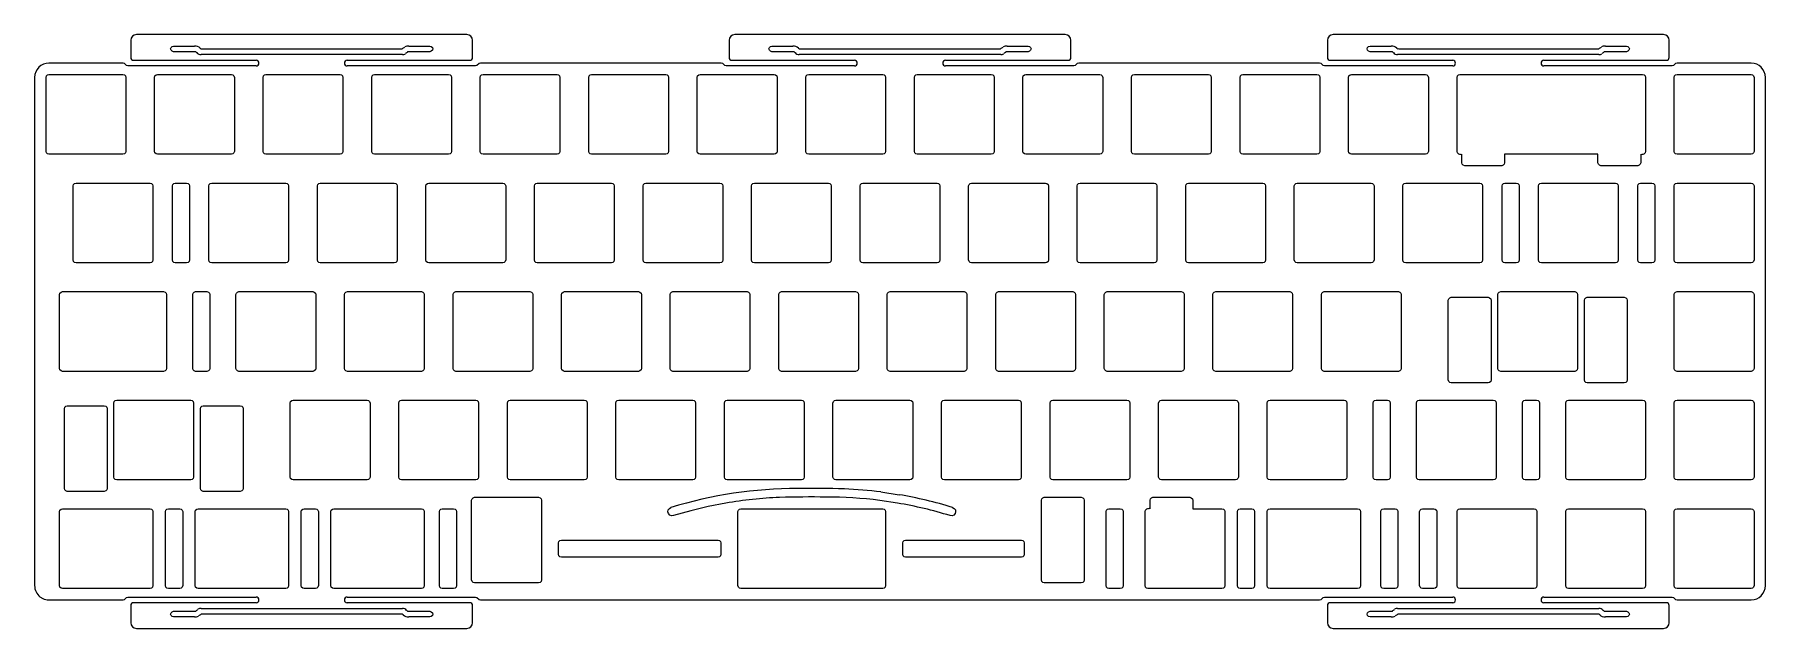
# Model space of a CAD drawing. Header units: millimetres. Extents: x 6 to 310, y 3 to 107.
import ezdxf

# ---------------------------------------------------------------- set-up
doc = ezdxf.new("R2010")
doc.units = ezdxf.units.MM
doc.linetypes.add('Continuous2', pattern=[0])
doc.layers.add('_X2_BCF8CCB4_X0_1', color=1, linetype='Continuous')

msp = doc.modelspace()

# ---------------------------------------------------------------- linework, layer by layer
at = {"color": 7, "linetype": 'Continuous2', "lineweight": -3, "true_color": 0xffffff}
msp.add_line((61.2, 102.81), (82.7, 102.81), dxfattribs=at)
msp.add_arc((61.2, 102.31), 0.5, 90, 270, dxfattribs=at)
at = {"layer": '_X2_BCF8CCB4_X0_1', "color": 176, "linetype": 'Continuous2', "lineweight": -3, "true_color": 0x000080}
for p, q in [((82.2, 107.31), (24.2, 107.31)), ((187.2, 107.31), (129.2, 107.31)), ((292.2, 107.31), (234.2, 107.31)), ((23.2, 106.31), (23.2, 103.31)), ((30.2, 104.81), (30.27, 105.06)), ((30.27, 104.56), (30.2, 104.81)), ((30.27, 105.06), (30.45, 105.24)), ((30.45, 104.38), (30.27, 104.56)), ((30.45, 105.24), (30.7, 105.31)), ((30.7, 104.31), (30.45, 104.38)), ((30.7, 105.31), (34.41, 105.31)), ((34.38, 104.31), (30.7, 104.31)), ((34.62, 104.27), (34.38, 104.31)), ((34.79, 104.14), (34.62, 104.27)), ((35.41, 104.94), (35.56, 104.84)), ((70.87, 103.81), (35.53, 103.81)), ((35.56, 104.84), (35.74, 104.81)), ((35.74, 104.81), (70.67, 104.81)), ((70.67, 104.81), (70.84, 104.84)), ((71.99, 104.31), (71.79, 104.27)), ((71.99, 105.31), (75.7, 105.31)), ((75.7, 104.31), (71.99, 104.31)), ((75.7, 105.31), (75.95, 105.24)), ((75.95, 104.38), (75.7, 104.31)), ((75.95, 105.24), (76.13, 105.06)), ((76.13, 104.56), (75.95, 104.38)), ((76.13, 105.06), (76.2, 104.81)), ((76.2, 104.81), (76.13, 104.56)), ((83.2, 103.31), (83.2, 106.31)), ((128.2, 106.31), (128.2, 103.31)), ((135.2, 104.81), (135.27, 105.06)), ((135.27, 104.56), (135.2, 104.81)), ((135.27, 105.06), (135.45, 105.24)), ((135.45, 104.38), (135.27, 104.56)), ((135.45, 105.24), (135.7, 105.31)), ((135.7, 104.31), (135.45, 104.38)), ((135.7, 105.31), (139.41, 105.31)), ((139.41, 104.31), (135.7, 104.31)), ((139.62, 104.27), (139.41, 104.31)), ((139.79, 104.14), (139.62, 104.27)), ((140.41, 104.94), (140.56, 104.84)), ((175.87, 103.81), (140.53, 103.81)), ((140.56, 104.84), (140.74, 104.81)), ((140.74, 104.81), (175.67, 104.81)), ((175.67, 104.81), (175.84, 104.84)), ((176.99, 104.31), (176.79, 104.27)), ((176.99, 105.31), (180.7, 105.31)), ((180.7, 104.31), (176.99, 104.31)), ((180.7, 105.31), (180.95, 105.24)), ((180.95, 104.38), (180.7, 104.31)), ((180.95, 105.24), (181.13, 105.06)), ((181.13, 104.56), (180.95, 104.38)), ((181.13, 105.06), (181.2, 104.81)), ((181.2, 104.81), (181.13, 104.56)), ((188.2, 103.31), (188.2, 106.31)), ((233.2, 106.31), (233.2, 103.31)), ((240.2, 104.81), (240.27, 105.06)), ((240.27, 104.56), (240.2, 104.81)), ((240.27, 105.06), (240.45, 105.24)), ((240.45, 104.38), (240.27, 104.56)), ((240.45, 105.24), (240.7, 105.31)), ((240.7, 104.31), (240.45, 104.38)), ((240.7, 105.31), (244.41, 105.31)), ((244.41, 104.31), (240.7, 104.31)), ((244.62, 104.27), (244.41, 104.31)), ((244.79, 104.14), (244.62, 104.27)), ((245.41, 104.94), (245.56, 104.84)), ((280.87, 103.81), (245.53, 103.81)), ((246.31, 104.81), (280.67, 104.81)), ((280.67, 104.81), (280.84, 104.84)), ((281.99, 104.31), (281.79, 104.27)), ((281.99, 105.31), (285.7, 105.31)), ((285.7, 104.31), (281.99, 104.31)), ((285.7, 105.31), (285.95, 105.24)), ((285.95, 104.38), (285.7, 104.31)), ((285.95, 105.24), (286.13, 105.06)), ((286.13, 104.56), (285.95, 104.38)), ((286.13, 105.06), (286.2, 104.81)), ((286.2, 104.81), (286.13, 104.56)), ((293.2, 103.31), (293.2, 106.31)), ((8.39, 100.06), (8.58, 100.24)), ((8.58, 100.24), (8.83, 100.31)), ((21.84, 102.31), (8.83, 102.31)), ((8.83, 100.31), (21.83, 100.31)), ((21.83, 100.31), (22.08, 100.24)), ((22.09, 102.24), (21.84, 102.31)), ((22.08, 100.24), (22.26, 100.06)), ((22.27, 102.06), (22.09, 102.24)), ((22.45, 101.88), (22.27, 102.06)), ((22.7, 101.81), (22.45, 101.88)), ((45.2, 101.81), (22.7, 101.81)), ((23.7, 102.81), (45.2, 102.81)), ((27.44, 100.06), (27.63, 100.24)), ((27.63, 100.24), (27.88, 100.31)), ((27.88, 100.31), (40.88, 100.31)), ((40.88, 100.31), (41.13, 100.24)), ((41.13, 100.24), (41.31, 100.06)), ((46.49, 100.06), (46.68, 100.24)), ((46.68, 100.24), (46.93, 100.31)), ((46.93, 100.31), (59.93, 100.31)), ((59.93, 100.31), (60.18, 100.24)), ((60.18, 100.24), (60.36, 100.06)), ((83.7, 101.81), (61.2, 101.81)), ((65.54, 100.06), (65.73, 100.24)), ((65.73, 100.24), (65.98, 100.31)), ((65.98, 100.31), (78.98, 100.31)), ((78.98, 100.31), (79.23, 100.24)), ((79.23, 100.24), (79.41, 100.06)), ((83.95, 101.88), (83.7, 101.81)), ((84.32, 102.24), (83.95, 101.88)), ((84.57, 102.31), (84.32, 102.24)), ((126.84, 102.31), (84.57, 102.31)), ((84.59, 100.06), (84.78, 100.24)), ((84.78, 100.24), (85.03, 100.31)), ((85.03, 100.31), (98.03, 100.31)), ((98.03, 100.31), (98.28, 100.24)), ((98.28, 100.24), (98.46, 100.06)), ((103.64, 100.06), (103.83, 100.24)), ((103.83, 100.24), (104.08, 100.31)), ((104.08, 100.31), (117.08, 100.31)), ((117.08, 100.31), (117.33, 100.24)), ((117.33, 100.24), (117.51, 100.06)), ((122.69, 100.06), (122.88, 100.24)), ((122.88, 100.24), (123.13, 100.31)), ((123.13, 100.31), (136.13, 100.31)), ((127.09, 102.24), (126.84, 102.31)), ((127.45, 101.88), (127.09, 102.24)), ((127.7, 101.81), (127.45, 101.88)), ((150.2, 101.81), (127.7, 101.81)), ((128.7, 102.81), (150.2, 102.81)), ((136.13, 100.31), (136.38, 100.24)), ((136.38, 100.24), (136.56, 100.06)), ((141.74, 100.06), (141.93, 100.24)), ((141.93, 100.24), (142.18, 100.31)), ((142.18, 100.31), (155.18, 100.31)), ((155.18, 100.31), (155.43, 100.24)), ((155.43, 100.24), (155.61, 100.06)), ((160.79, 100.06), (160.98, 100.24)), ((160.98, 100.24), (161.23, 100.31)), ((161.23, 100.31), (174.23, 100.31)), ((166.2, 102.81), (187.7, 102.81)), ((188.7, 101.81), (166.2, 101.81)), ((174.23, 100.31), (174.48, 100.24)), ((174.48, 100.24), (174.66, 100.06)), ((179.84, 100.06), (180.03, 100.24)), ((180.03, 100.24), (180.28, 100.31)), ((180.28, 100.31), (193.28, 100.31)), ((188.95, 101.88), (188.7, 101.81)), ((189.32, 102.24), (188.95, 101.88)), ((189.57, 102.31), (189.32, 102.24)), ((231.84, 102.31), (189.57, 102.31)), ((193.28, 100.31), (193.53, 100.24)), ((193.53, 100.24), (193.71, 100.06)), ((198.89, 100.06), (199.08, 100.24)), ((199.08, 100.24), (199.33, 100.31)), ((199.33, 100.31), (212.33, 100.31)), ((212.33, 100.31), (212.58, 100.24)), ((212.58, 100.24), (212.76, 100.06)), ((217.94, 100.06), (218.13, 100.24)), ((218.13, 100.24), (218.38, 100.31)), ((218.38, 100.31), (231.38, 100.31)), ((231.38, 100.31), (231.63, 100.24)), ((231.63, 100.24), (231.81, 100.06)), ((232.09, 102.24), (231.84, 102.31)), ((232.45, 101.88), (232.09, 102.24)), ((232.7, 101.81), (232.45, 101.88)), ((255.2, 101.81), (232.7, 101.81)), ((233.7, 102.81), (255.2, 102.81)), ((236.99, 100.06), (237.18, 100.24)), ((237.18, 100.24), (237.43, 100.31)), ((237.43, 100.31), (250.43, 100.31)), ((250.43, 100.31), (250.68, 100.24)), ((250.68, 100.24), (250.86, 100.06)), ((256.04, 100.06), (256.23, 100.24)), ((256.23, 100.24), (256.48, 100.31)), ((256.48, 100.31), (288.53, 100.31)), ((271.2, 102.81), (292.7, 102.81)), ((293.7, 101.81), (271.2, 101.81)), ((288.53, 100.31), (288.78, 100.24)), ((288.78, 100.24), (288.96, 100.06)), ((293.95, 101.88), (293.7, 101.81)), ((294.32, 102.24), (293.95, 101.88)), ((294.14, 100.06), (294.33, 100.24)), ((294.57, 102.31), (294.32, 102.24)), ((294.33, 100.24), (294.58, 100.31)), ((307.58, 102.31), (294.57, 102.31)), ((294.58, 100.31), (307.58, 100.31)), ((307.58, 100.31), (307.83, 100.24)), ((307.83, 100.24), (308.01, 100.06)), ((6.33, 99.81), (6.33, 10.61)), ((8.33, 99.81), (8.39, 100.06)), ((8.33, 86.81), (8.33, 99.81)), ((22.26, 100.06), (22.33, 99.81)), ((22.33, 99.81), (22.33, 86.81)), ((27.38, 99.81), (27.44, 100.06)), ((27.38, 86.81), (27.38, 99.81)), ((41.31, 100.06), (41.38, 99.81)), ((41.38, 99.81), (41.38, 86.81)), ((46.43, 99.81), (46.49, 100.06)), ((46.43, 86.81), (46.43, 99.81)), ((60.36, 100.06), (60.43, 99.81)), ((60.43, 99.81), (60.43, 86.81)), ((65.48, 99.81), (65.54, 100.06)), ((65.48, 86.81), (65.48, 99.81)), ((79.41, 100.06), (79.48, 99.81)), ((79.48, 99.81), (79.48, 86.81)), ((84.53, 99.81), (84.59, 100.06)), ((84.53, 86.81), (84.53, 99.81)), ((98.46, 100.06), (98.53, 99.81)), ((98.53, 99.81), (98.53, 86.81)), ((103.58, 99.81), (103.64, 100.06)), ((103.58, 86.81), (103.58, 99.81)), ((117.51, 100.06), (117.58, 99.81)), ((117.58, 99.81), (117.58, 86.81)), ((122.63, 99.81), (122.69, 100.06)), ((122.63, 86.81), (122.63, 99.81)), ((136.56, 100.06), (136.63, 99.81)), ((136.63, 99.81), (136.63, 86.81)), ((141.68, 99.81), (141.74, 100.06)), ((141.68, 86.81), (141.68, 99.81)), ((155.61, 100.06), (155.68, 99.81)), ((155.68, 99.81), (155.68, 86.81)), ((160.73, 99.81), (160.79, 100.06)), ((160.73, 86.81), (160.73, 99.81)), ((174.66, 100.06), (174.73, 99.81)), ((174.73, 99.81), (174.73, 86.81)), ((179.78, 99.81), (179.84, 100.06)), ((179.78, 86.81), (179.78, 99.81)), ((193.71, 100.06), (193.78, 99.81)), ((193.78, 99.81), (193.78, 86.81)), ((198.83, 99.81), (198.89, 100.06)), ((198.83, 86.81), (198.83, 99.81)), ((212.76, 100.06), (212.83, 99.81)), ((212.83, 99.81), (212.83, 86.81)), ((217.88, 99.81), (217.94, 100.06)), ((217.88, 86.81), (217.88, 99.81)), ((231.81, 100.06), (231.88, 99.81)), ((231.88, 99.81), (231.88, 86.81)), ((236.93, 99.81), (236.99, 100.06)), ((236.93, 86.81), (236.93, 99.81)), ((250.86, 100.06), (250.93, 99.81)), ((250.93, 99.81), (250.93, 86.81)), ((255.98, 99.81), (256.04, 100.06)), ((255.98, 86.81), (255.98, 99.81)), ((288.96, 100.06), (289.03, 99.81)), ((289.03, 99.81), (289.03, 86.81)), ((294.08, 99.81), (294.14, 100.06)), ((294.08, 86.81), (294.08, 99.81)), ((308.01, 100.06), (308.08, 99.81)), ((308.08, 99.81), (308.08, 86.81)), ((310.08, 10.61), (310.08, 99.81)), ((8.39, 86.56), (8.33, 86.81)), ((8.58, 86.38), (8.39, 86.56)), ((8.83, 86.31), (8.58, 86.38)), ((21.83, 86.31), (8.83, 86.31)), ((22.08, 86.38), (21.83, 86.31)), ((22.26, 86.56), (22.08, 86.38)), ((22.33, 86.81), (22.26, 86.56)), ((27.44, 86.56), (27.38, 86.81)), ((27.63, 86.38), (27.44, 86.56)), ((27.88, 86.31), (27.63, 86.38)), ((40.88, 86.31), (27.88, 86.31)), ((41.13, 86.38), (40.88, 86.31)), ((41.31, 86.56), (41.13, 86.38)), ((41.38, 86.81), (41.31, 86.56)), ((46.49, 86.56), (46.43, 86.81)), ((46.68, 86.38), (46.49, 86.56)), ((46.93, 86.31), (46.68, 86.38)), ((59.93, 86.31), (46.93, 86.31)), ((60.18, 86.38), (59.93, 86.31)), ((60.36, 86.56), (60.18, 86.38)), ((60.43, 86.81), (60.36, 86.56)), ((65.54, 86.56), (65.48, 86.81)), ((65.73, 86.38), (65.54, 86.56)), ((65.98, 86.31), (65.73, 86.38)), ((78.98, 86.31), (65.98, 86.31)), ((79.23, 86.38), (78.98, 86.31)), ((79.41, 86.56), (79.23, 86.38)), ((79.48, 86.81), (79.41, 86.56)), ((84.59, 86.56), (84.53, 86.81)), ((84.78, 86.38), (84.59, 86.56)), ((85.03, 86.31), (84.78, 86.38)), ((98.03, 86.31), (85.03, 86.31)), ((98.28, 86.38), (98.03, 86.31)), ((98.46, 86.56), (98.28, 86.38)), ((98.53, 86.81), (98.46, 86.56)), ((103.64, 86.56), (103.58, 86.81)), ((103.83, 86.38), (103.64, 86.56)), ((104.08, 86.31), (103.83, 86.38)), ((117.08, 86.31), (104.08, 86.31)), ((117.33, 86.38), (117.08, 86.31)), ((117.51, 86.56), (117.33, 86.38)), ((117.58, 86.81), (117.51, 86.56)), ((122.69, 86.56), (122.63, 86.81)), ((122.88, 86.38), (122.69, 86.56)), ((123.13, 86.31), (122.88, 86.38)), ((136.13, 86.31), (123.13, 86.31)), ((136.38, 86.38), (136.13, 86.31)), ((136.56, 86.56), (136.38, 86.38)), ((136.63, 86.81), (136.56, 86.56)), ((141.74, 86.56), (141.68, 86.81)), ((141.93, 86.38), (141.74, 86.56)), ((142.18, 86.31), (141.93, 86.38)), ((155.18, 86.31), (142.18, 86.31)), ((155.43, 86.38), (155.18, 86.31)), ((155.61, 86.56), (155.43, 86.38)), ((155.68, 86.81), (155.61, 86.56)), ((160.79, 86.56), (160.73, 86.81)), ((160.98, 86.38), (160.79, 86.56)), ((161.23, 86.31), (160.98, 86.38)), ((174.23, 86.31), (161.23, 86.31)), ((174.48, 86.38), (174.23, 86.31)), ((174.66, 86.56), (174.48, 86.38)), ((174.73, 86.81), (174.66, 86.56)), ((179.84, 86.56), (179.78, 86.81)), ((180.03, 86.38), (179.84, 86.56)), ((180.28, 86.31), (180.03, 86.38)), ((193.28, 86.31), (180.28, 86.31)), ((193.53, 86.38), (193.28, 86.31)), ((193.71, 86.56), (193.53, 86.38)), ((193.78, 86.81), (193.71, 86.56)), ((198.89, 86.56), (198.83, 86.81)), ((199.08, 86.38), (198.89, 86.56)), ((199.33, 86.31), (199.08, 86.38)), ((212.33, 86.31), (199.33, 86.31)), ((212.58, 86.38), (212.33, 86.31)), ((212.76, 86.56), (212.58, 86.38)), ((212.83, 86.81), (212.76, 86.56)), ((217.94, 86.56), (217.88, 86.81)), ((218.13, 86.38), (217.94, 86.56)), ((218.38, 86.31), (218.13, 86.38)), ((231.38, 86.31), (218.38, 86.31)), ((231.63, 86.38), (231.38, 86.31)), ((231.81, 86.56), (231.63, 86.38)), ((231.88, 86.81), (231.81, 86.56)), ((236.99, 86.56), (236.93, 86.81)), ((237.18, 86.38), (236.99, 86.56)), ((237.43, 86.31), (237.18, 86.38)), ((250.43, 86.31), (237.43, 86.31)), ((250.68, 86.38), (250.43, 86.31)), ((250.86, 86.56), (250.68, 86.38)), ((250.93, 86.81), (250.86, 86.56)), ((256.04, 86.56), (255.98, 86.81)), ((256.23, 86.38), (256.04, 86.56)), ((256.81, 85.31), (256.81, 86.31)), ((256.81, 84.81), (256.81, 85.31)), ((280.69, 86.31), (264.31, 86.31)), ((264.31, 86.31), (264.31, 84.81)), ((280.69, 84.81), (280.69, 86.31)), ((288.19, 86.31), (288.19, 84.81)), ((288.96, 86.56), (288.78, 86.38)), ((289.03, 86.81), (288.96, 86.56)), ((294.14, 86.56), (294.08, 86.81)), ((294.33, 86.38), (294.14, 86.56)), ((294.58, 86.31), (294.33, 86.38)), ((307.58, 86.31), (294.58, 86.31)), ((307.83, 86.38), (307.58, 86.31)), ((308.01, 86.56), (307.83, 86.38)), ((308.08, 86.81), (308.01, 86.56)), ((256.88, 84.56), (256.81, 84.81)), ((257.06, 84.38), (256.88, 84.56)), ((257.31, 84.31), (257.06, 84.38)), ((263.81, 84.31), (257.31, 84.31)), ((264.06, 84.38), (263.81, 84.31)), ((264.25, 84.56), (264.06, 84.38)), ((264.31, 84.81), (264.25, 84.56)), ((280.76, 84.56), (280.69, 84.81)), ((280.94, 84.38), (280.76, 84.56)), ((281.19, 84.31), (280.94, 84.38)), ((287.69, 84.31), (281.19, 84.31)), ((287.94, 84.38), (287.69, 84.31)), ((288.12, 84.56), (287.94, 84.38)), ((288.19, 84.81), (288.12, 84.56)), ((13.09, 80.76), (13.16, 81.01)), ((13.09, 67.76), (13.09, 80.76)), ((13.16, 81.01), (13.34, 81.19)), ((13.34, 81.19), (13.59, 81.26)), ((13.59, 81.26), (26.59, 81.26)), ((26.59, 81.26), (26.84, 81.19)), ((26.84, 81.19), (27.02, 81.01)), ((27.02, 81.01), (27.09, 80.76)), ((27.09, 80.76), (27.09, 67.76)), ((30.5, 80.76), (30.56, 81.01)), ((30.5, 67.76), (30.5, 80.76)), ((30.56, 81.01), (30.75, 81.19)), ((30.75, 81.19), (31, 81.26)), ((31, 81.26), (33, 81.26)), ((33, 81.26), (33.25, 81.19)), ((33.25, 81.19), (33.43, 81.01)), ((33.43, 81.01), (33.5, 80.76)), ((33.5, 80.76), (33.5, 67.76)), ((36.9, 80.76), (36.97, 81.01)), ((36.9, 67.76), (36.9, 80.76)), ((36.97, 81.01), (37.15, 81.19)), ((37.15, 81.19), (37.4, 81.26)), ((37.4, 81.26), (50.4, 81.26)), ((50.4, 81.26), (50.65, 81.19)), ((50.65, 81.19), (50.83, 81.01)), ((50.83, 81.01), (50.9, 80.76)), ((50.9, 80.76), (50.9, 67.76)), ((55.95, 80.76), (56.02, 81.01)), ((55.95, 67.76), (55.95, 80.76)), ((56.02, 81.01), (56.2, 81.19)), ((56.2, 81.19), (56.45, 81.26)), ((56.45, 81.26), (69.45, 81.26)), ((69.45, 81.26), (69.7, 81.19)), ((69.7, 81.19), (69.88, 81.01)), ((69.88, 81.01), (69.95, 80.76)), ((69.95, 80.76), (69.95, 67.76)), ((75, 80.76), (75.07, 81.01)), ((75, 67.76), (75, 80.76)), ((75.07, 81.01), (75.25, 81.19)), ((75.25, 81.19), (75.5, 81.26)), ((75.5, 81.26), (88.5, 81.26)), ((88.5, 81.26), (88.75, 81.19)), ((88.75, 81.19), (88.93, 81.01)), ((88.93, 81.01), (89, 80.76)), ((89, 80.76), (89, 67.76)), ((94.05, 80.76), (94.12, 81.01)), ((94.05, 67.76), (94.05, 80.76)), ((94.12, 81.01), (94.3, 81.19)), ((94.3, 81.19), (94.55, 81.26)), ((94.55, 81.26), (107.55, 81.26)), ((107.55, 81.26), (107.8, 81.19)), ((107.8, 81.19), (107.98, 81.01)), ((107.98, 81.01), (108.05, 80.76)), ((108.05, 80.76), (108.05, 67.76)), ((113.1, 80.76), (113.17, 81.01)), ((113.1, 67.76), (113.1, 80.76)), ((113.17, 81.01), (113.35, 81.19)), ((113.35, 81.19), (113.6, 81.26)), ((113.6, 81.26), (126.6, 81.26)), ((126.6, 81.26), (126.85, 81.19)), ((126.85, 81.19), (127.03, 81.01)), ((127.03, 81.01), (127.1, 80.76)), ((127.1, 80.76), (127.1, 67.76)), ((132.15, 80.76), (132.22, 81.01)), ((132.15, 67.76), (132.15, 80.76)), ((132.22, 81.01), (132.4, 81.19)), ((132.4, 81.19), (132.65, 81.26)), ((132.65, 81.26), (145.65, 81.26)), ((145.65, 81.26), (145.9, 81.19)), ((145.9, 81.19), (146.08, 81.01)), ((146.08, 81.01), (146.15, 80.76)), ((146.15, 80.76), (146.15, 67.76)), ((151.2, 80.76), (151.27, 81.01)), ((151.2, 67.76), (151.2, 80.76)), ((151.27, 81.01), (151.45, 81.19)), ((151.45, 81.19), (151.7, 81.26)), ((151.7, 81.26), (164.7, 81.26)), ((164.7, 81.26), (164.95, 81.19)), ((164.95, 81.19), (165.13, 81.01)), ((165.13, 81.01), (165.2, 80.76)), ((165.2, 80.76), (165.2, 67.76)), ((170.25, 80.76), (170.32, 81.01)), ((170.25, 67.76), (170.25, 80.76)), ((170.32, 81.01), (170.5, 81.19)), ((170.5, 81.19), (170.75, 81.26)), ((170.75, 81.26), (183.75, 81.26)), ((183.75, 81.26), (184, 81.19)), ((184, 81.19), (184.18, 81.01)), ((184.18, 81.01), (184.25, 80.76)), ((184.25, 80.76), (184.25, 67.76)), ((189.3, 80.76), (189.37, 81.01)), ((189.3, 67.76), (189.3, 80.76)), ((189.37, 81.01), (189.55, 81.19)), ((189.55, 81.19), (189.8, 81.26)), ((189.8, 81.26), (202.8, 81.26)), ((202.8, 81.26), (203.05, 81.19)), ((203.05, 81.19), (203.23, 81.01)), ((203.23, 81.01), (203.3, 80.76)), ((203.3, 80.76), (203.3, 67.76)), ((208.35, 80.76), (208.42, 81.01)), ((208.35, 67.76), (208.35, 80.76)), ((208.42, 81.01), (208.6, 81.19)), ((208.6, 81.19), (208.85, 81.26)), ((208.85, 81.26), (221.85, 81.26)), ((221.85, 81.26), (222.1, 81.19)), ((222.1, 81.19), (222.28, 81.01)), ((222.28, 81.01), (222.35, 80.76)), ((222.35, 80.76), (222.35, 67.76)), ((227.4, 80.76), (227.47, 81.01)), ((227.4, 67.76), (227.4, 80.76)), ((227.47, 81.01), (227.65, 81.19)), ((227.65, 81.19), (227.9, 81.26)), ((227.9, 81.26), (240.9, 81.26)), ((240.9, 81.26), (241.15, 81.19)), ((241.15, 81.19), (241.33, 81.01)), ((241.33, 81.01), (241.4, 80.76)), ((241.4, 80.76), (241.4, 67.76)), ((246.45, 80.76), (246.52, 81.01)), ((246.45, 67.76), (246.45, 80.76)), ((246.52, 81.01), (246.7, 81.19)), ((246.7, 81.19), (246.95, 81.26)), ((246.95, 81.26), (259.95, 81.26)), ((259.95, 81.26), (260.2, 81.19)), ((260.2, 81.19), (260.38, 81.01)), ((260.38, 81.01), (260.45, 80.76)), ((260.45, 80.76), (260.45, 67.76)), ((263.86, 80.76), (263.93, 81.01)), ((263.86, 67.76), (263.86, 80.76)), ((263.93, 81.01), (264.11, 81.19)), ((264.11, 81.19), (264.36, 81.26)), ((264.36, 81.26), (266.36, 81.26)), ((266.36, 81.26), (266.61, 81.19)), ((266.61, 81.19), (266.79, 81.01)), ((266.79, 81.01), (266.86, 80.76)), ((266.86, 80.76), (266.86, 67.76)), ((270.26, 80.76), (270.33, 81.01)), ((270.26, 67.76), (270.26, 80.76)), ((270.33, 81.01), (270.51, 81.19)), ((270.51, 81.19), (270.76, 81.26)), ((270.76, 81.26), (283.76, 81.26)), ((283.76, 81.26), (284.01, 81.19)), ((284.01, 81.19), (284.2, 81.01)), ((284.2, 81.01), (284.26, 80.76)), ((284.26, 80.76), (284.26, 67.76)), ((287.67, 80.76), (287.74, 81.01)), ((287.67, 67.76), (287.67, 80.76)), ((287.74, 81.01), (287.92, 81.19)), ((287.92, 81.19), (288.17, 81.26)), ((288.17, 81.26), (290.17, 81.26)), ((290.17, 81.26), (290.42, 81.19)), ((290.42, 81.19), (290.6, 81.01)), ((290.6, 81.01), (290.67, 80.76)), ((290.67, 80.76), (290.67, 67.76)), ((294.08, 80.76), (294.14, 81.01)), ((294.08, 67.76), (294.08, 80.76)), ((294.14, 81.01), (294.33, 81.19)), ((294.33, 81.19), (294.58, 81.26)), ((294.58, 81.26), (307.58, 81.26)), ((307.58, 81.26), (307.83, 81.19)), ((307.83, 81.19), (308.01, 81.01)), ((308.01, 81.01), (308.08, 80.76)), ((308.08, 80.76), (308.08, 67.76)), ((13.16, 67.51), (13.09, 67.76)), ((13.34, 67.33), (13.16, 67.51)), ((13.59, 67.26), (13.34, 67.33)), ((26.59, 67.26), (13.59, 67.26)), ((26.84, 67.33), (26.59, 67.26)), ((27.02, 67.51), (26.84, 67.33)), ((27.09, 67.76), (27.02, 67.51)), ((30.56, 67.51), (30.5, 67.76)), ((30.75, 67.33), (30.56, 67.51)), ((31, 67.26), (30.75, 67.33)), ((33, 67.26), (31, 67.26)), ((33.25, 67.33), (33, 67.26)), ((33.43, 67.51), (33.25, 67.33)), ((33.5, 67.76), (33.43, 67.51)), ((36.97, 67.51), (36.9, 67.76)), ((37.15, 67.33), (36.97, 67.51)), ((37.4, 67.26), (37.15, 67.33)), ((50.4, 67.26), (37.4, 67.26)), ((50.65, 67.33), (50.4, 67.26)), ((50.83, 67.51), (50.65, 67.33)), ((50.9, 67.76), (50.83, 67.51)), ((56.02, 67.51), (55.95, 67.76)), ((56.2, 67.33), (56.02, 67.51)), ((56.45, 67.26), (56.2, 67.33)), ((69.45, 67.26), (56.45, 67.26)), ((69.7, 67.33), (69.45, 67.26)), ((69.88, 67.51), (69.7, 67.33)), ((69.95, 67.76), (69.88, 67.51)), ((75.07, 67.51), (75, 67.76)), ((75.25, 67.33), (75.07, 67.51)), ((75.5, 67.26), (75.25, 67.33)), ((88.5, 67.26), (75.5, 67.26)), ((88.75, 67.33), (88.5, 67.26)), ((88.93, 67.51), (88.75, 67.33)), ((89, 67.76), (88.93, 67.51)), ((94.12, 67.51), (94.05, 67.76)), ((94.3, 67.33), (94.12, 67.51)), ((94.55, 67.26), (94.3, 67.33)), ((107.55, 67.26), (94.55, 67.26)), ((107.8, 67.33), (107.55, 67.26)), ((107.98, 67.51), (107.8, 67.33)), ((108.05, 67.76), (107.98, 67.51)), ((113.17, 67.51), (113.1, 67.76)), ((113.35, 67.33), (113.17, 67.51)), ((113.6, 67.26), (113.35, 67.33)), ((126.6, 67.26), (113.6, 67.26)), ((126.85, 67.33), (126.6, 67.26)), ((127.03, 67.51), (126.85, 67.33)), ((127.1, 67.76), (127.03, 67.51)), ((132.22, 67.51), (132.15, 67.76)), ((132.4, 67.33), (132.22, 67.51)), ((132.65, 67.26), (132.4, 67.33)), ((145.65, 67.26), (132.65, 67.26)), ((145.9, 67.33), (145.65, 67.26)), ((146.08, 67.51), (145.9, 67.33)), ((146.15, 67.76), (146.08, 67.51)), ((151.27, 67.51), (151.2, 67.76)), ((151.45, 67.33), (151.27, 67.51)), ((151.7, 67.26), (151.45, 67.33)), ((164.7, 67.26), (151.7, 67.26)), ((164.95, 67.33), (164.7, 67.26)), ((165.13, 67.51), (164.95, 67.33)), ((165.2, 67.76), (165.13, 67.51)), ((170.32, 67.51), (170.25, 67.76)), ((170.5, 67.33), (170.32, 67.51)), ((170.75, 67.26), (170.5, 67.33)), ((183.75, 67.26), (170.75, 67.26)), ((184, 67.33), (183.75, 67.26)), ((184.18, 67.51), (184, 67.33)), ((184.25, 67.76), (184.18, 67.51)), ((189.37, 67.51), (189.3, 67.76)), ((189.55, 67.33), (189.37, 67.51)), ((189.8, 67.26), (189.55, 67.33)), ((202.8, 67.26), (189.8, 67.26)), ((203.05, 67.33), (202.8, 67.26)), ((203.23, 67.51), (203.05, 67.33)), ((203.3, 67.76), (203.23, 67.51)), ((208.42, 67.51), (208.35, 67.76)), ((208.6, 67.33), (208.42, 67.51)), ((208.85, 67.26), (208.6, 67.33)), ((216.32, 67.26), (208.85, 67.26)), ((221.85, 67.26), (216.32, 67.26)), ((222.1, 67.33), (221.85, 67.26)), ((222.28, 67.51), (222.1, 67.33)), ((222.35, 67.76), (222.28, 67.51)), ((227.47, 67.51), (227.4, 67.76)), ((227.65, 67.33), (227.47, 67.51)), ((227.9, 67.26), (227.65, 67.33)), ((236.78, 67.26), (227.9, 67.26)), ((240.9, 67.26), (236.78, 67.26)), ((241.15, 67.33), (240.9, 67.26)), ((241.33, 67.51), (241.15, 67.33)), ((241.4, 67.76), (241.33, 67.51)), ((246.52, 67.51), (246.45, 67.76)), ((246.7, 67.33), (246.52, 67.51)), ((246.95, 67.26), (246.7, 67.33)), ((259.95, 67.26), (246.95, 67.26)), ((260.2, 67.33), (259.95, 67.26)), ((260.38, 67.51), (260.2, 67.33)), ((260.45, 67.76), (260.38, 67.51)), ((263.93, 67.51), (263.86, 67.76)), ((264.11, 67.33), (263.93, 67.51)), ((264.36, 67.26), (264.11, 67.33)), ((266.36, 67.26), (264.36, 67.26)), ((266.61, 67.33), (266.36, 67.26)), ((266.79, 67.51), (266.61, 67.33)), ((266.86, 67.76), (266.79, 67.51)), ((270.33, 67.51), (270.26, 67.76)), ((270.51, 67.33), (270.33, 67.51)), ((270.76, 67.26), (270.51, 67.33)), ((283.76, 67.26), (270.76, 67.26)), ((284.01, 67.33), (283.76, 67.26)), ((284.2, 67.51), (284.01, 67.33)), ((284.26, 67.76), (284.2, 67.51)), ((287.74, 67.51), (287.67, 67.76)), ((287.92, 67.33), (287.74, 67.51)), ((288.17, 67.26), (287.92, 67.33)), ((290.17, 67.26), (288.17, 67.26)), ((290.42, 67.33), (290.17, 67.26)), ((290.6, 67.51), (290.42, 67.33)), ((290.67, 67.76), (290.6, 67.51)), ((294.14, 67.51), (294.08, 67.76)), ((294.33, 67.33), (294.14, 67.51)), ((294.58, 67.26), (294.33, 67.33)), ((307.58, 67.26), (294.58, 67.26)), ((307.83, 67.33), (307.58, 67.26)), ((308.01, 67.51), (307.83, 67.33)), ((308.08, 67.76), (308.01, 67.51)), ((10.71, 61.71), (10.78, 61.96)), ((10.71, 48.71), (10.71, 61.71)), ((10.78, 61.96), (10.96, 62.14)), ((10.96, 62.14), (11.21, 62.21)), ((11.21, 62.21), (28.97, 62.21)), ((28.97, 62.21), (29.22, 62.14)), ((29.22, 62.14), (29.4, 61.96)), ((29.4, 61.96), (29.47, 61.71)), ((29.47, 61.71), (29.47, 48.71)), ((34.07, 61.71), (34.13, 61.96)), ((34.07, 48.71), (34.07, 61.71)), ((34.13, 61.96), (34.32, 62.14)), ((34.32, 62.14), (34.57, 62.21)), ((34.57, 62.21), (36.57, 62.21)), ((36.57, 62.21), (36.82, 62.14)), ((36.82, 62.14), (37, 61.96)), ((37, 61.96), (37.07, 61.71)), ((37.07, 61.71), (37.07, 48.71)), ((41.66, 61.71), (41.73, 61.96)), ((41.66, 48.71), (41.66, 61.71)), ((41.73, 61.96), (41.91, 62.14)), ((41.91, 62.14), (42.16, 62.21)), ((42.16, 62.21), (55.16, 62.21)), ((55.16, 62.21), (55.41, 62.14)), ((55.41, 62.14), (55.6, 61.96)), ((55.6, 61.96), (55.66, 61.71)), ((55.66, 61.71), (55.66, 48.71)), ((60.71, 61.71), (60.78, 61.96)), ((60.71, 48.71), (60.71, 61.71)), ((60.78, 61.96), (60.96, 62.14)), ((60.96, 62.14), (61.21, 62.21)), ((61.21, 62.21), (74.21, 62.21)), ((74.21, 62.21), (74.46, 62.14)), ((74.46, 62.14), (74.65, 61.96)), ((74.65, 61.96), (74.71, 61.71)), ((74.71, 61.71), (74.71, 48.71)), ((79.76, 61.71), (79.83, 61.96)), ((79.76, 48.71), (79.76, 61.71)), ((79.83, 61.96), (80.01, 62.14)), ((80.01, 62.14), (80.26, 62.21)), ((80.26, 62.21), (93.26, 62.21)), ((93.26, 62.21), (93.51, 62.14)), ((93.51, 62.14), (93.7, 61.96)), ((93.7, 61.96), (93.76, 61.71)), ((93.76, 61.71), (93.76, 48.71)), ((98.81, 61.71), (98.88, 61.96)), ((98.81, 48.71), (98.81, 61.71)), ((98.88, 61.96), (99.06, 62.14)), ((99.06, 62.14), (99.31, 62.21)), ((99.31, 62.21), (112.31, 62.21)), ((112.31, 62.21), (112.56, 62.14)), ((112.56, 62.14), (112.75, 61.96)), ((112.75, 61.96), (112.81, 61.71)), ((112.81, 61.71), (112.81, 48.71)), ((117.86, 61.71), (117.93, 61.96)), ((117.86, 48.71), (117.86, 61.71)), ((117.93, 61.96), (118.11, 62.14)), ((118.11, 62.14), (118.36, 62.21)), ((118.36, 62.21), (131.36, 62.21)), ((131.36, 62.21), (131.61, 62.14)), ((131.61, 62.14), (131.8, 61.96)), ((131.8, 61.96), (131.86, 61.71)), ((131.86, 61.71), (131.86, 48.71)), ((136.91, 61.71), (136.98, 61.96)), ((136.91, 48.71), (136.91, 61.71)), ((136.98, 61.96), (137.16, 62.14)), ((137.16, 62.14), (137.41, 62.21)), ((137.41, 62.21), (150.41, 62.21)), ((150.41, 62.21), (150.66, 62.14)), ((150.66, 62.14), (150.85, 61.96)), ((150.85, 61.96), (150.91, 61.71)), ((150.91, 61.71), (150.91, 48.71)), ((155.96, 61.71), (156.03, 61.96)), ((155.96, 48.71), (155.96, 61.71)), ((156.03, 61.96), (156.21, 62.14)), ((156.21, 62.14), (156.46, 62.21)), ((156.46, 62.21), (169.46, 62.21)), ((169.46, 62.21), (169.71, 62.14)), ((169.71, 62.14), (169.9, 61.96)), ((169.9, 61.96), (169.96, 61.71)), ((169.96, 61.71), (169.96, 48.71)), ((175.01, 61.71), (175.08, 61.96)), ((175.01, 48.71), (175.01, 61.71)), ((175.08, 61.96), (175.26, 62.14)), ((175.26, 62.14), (175.51, 62.21)), ((175.51, 62.21), (188.51, 62.21)), ((188.51, 62.21), (188.76, 62.14)), ((188.76, 62.14), (188.95, 61.96)), ((188.95, 61.96), (189.01, 61.71)), ((189.01, 61.71), (189.01, 48.71)), ((194.06, 61.71), (194.13, 61.96)), ((194.06, 48.71), (194.06, 61.71)), ((194.13, 61.96), (194.31, 62.14)), ((194.31, 62.14), (194.56, 62.21)), ((194.56, 62.21), (207.56, 62.21)), ((207.56, 62.21), (207.81, 62.14)), ((207.81, 62.14), (208, 61.96)), ((208, 61.96), (208.06, 61.71)), ((208.06, 61.71), (208.06, 48.71)), ((213.11, 61.71), (213.18, 61.96)), ((213.11, 48.71), (213.11, 61.71)), ((213.18, 61.96), (213.36, 62.14)), ((213.36, 62.14), (213.61, 62.21)), ((213.61, 62.21), (226.61, 62.21)), ((226.61, 62.21), (226.86, 62.14)), ((226.86, 62.14), (227.05, 61.96)), ((227.05, 61.96), (227.11, 61.71)), ((227.11, 61.71), (227.11, 48.71)), ((232.16, 61.71), (232.23, 61.96)), ((232.16, 48.71), (232.16, 61.71)), ((232.23, 61.96), (232.41, 62.14)), ((232.41, 62.14), (232.66, 62.21)), ((232.66, 62.21), (245.66, 62.21)), ((245.66, 62.21), (245.91, 62.14)), ((245.91, 62.14), (246.1, 61.96)), ((246.1, 61.96), (246.16, 61.71)), ((246.16, 61.71), (246.16, 48.71)), ((254.43, 60.71), (254.5, 60.96)), ((254.5, 60.96), (254.68, 61.14)), ((254.68, 61.14), (254.93, 61.21)), ((254.93, 61.21), (261.43, 61.21)), ((261.43, 61.21), (261.68, 61.14)), ((261.68, 61.14), (261.87, 60.96)), ((261.87, 60.96), (261.93, 60.71)), ((263.12, 61.71), (263.19, 61.96)), ((263.12, 48.71), (263.12, 61.71)), ((263.19, 61.96), (263.37, 62.14)), ((263.37, 62.14), (263.62, 62.21)), ((263.62, 62.21), (276.62, 62.21)), ((276.62, 62.21), (276.87, 62.14)), ((276.87, 62.14), (277.05, 61.96)), ((277.05, 61.96), (277.12, 61.71)), ((277.12, 61.71), (277.12, 48.71)), ((278.31, 60.71), (278.38, 60.96)), ((278.38, 60.96), (278.56, 61.14)), ((278.56, 61.14), (278.81, 61.21)), ((278.81, 61.21), (285.31, 61.21)), ((285.31, 61.21), (285.56, 61.14)), ((285.56, 61.14), (285.74, 60.96)), ((285.74, 60.96), (285.81, 60.71)), ((294.08, 61.71), (294.14, 61.96)), ((294.08, 48.71), (294.08, 61.71)), ((294.14, 61.96), (294.33, 62.14)), ((294.33, 62.14), (294.58, 62.21)), ((294.58, 62.21), (307.58, 62.21)), ((307.58, 62.21), (307.83, 62.14)), ((307.83, 62.14), (308.01, 61.96)), ((308.01, 61.96), (308.08, 61.71)), ((308.08, 61.71), (308.08, 48.71)), ((254.43, 46.71), (254.43, 60.71)), ((261.93, 60.71), (261.93, 46.71)), ((278.31, 46.71), (278.31, 60.71)), ((285.81, 60.71), (285.81, 46.71)), ((10.78, 48.46), (10.71, 48.71)), ((29.47, 48.71), (29.4, 48.46)), ((34.13, 48.46), (34.07, 48.71)), ((37.07, 48.71), (37, 48.46)), ((41.73, 48.46), (41.66, 48.71)), ((55.66, 48.71), (55.6, 48.46)), ((60.78, 48.46), (60.71, 48.71)), ((74.71, 48.71), (74.65, 48.46)), ((79.83, 48.46), (79.76, 48.71)), ((93.76, 48.71), (93.7, 48.46)), ((98.88, 48.46), (98.81, 48.71)), ((112.81, 48.71), (112.75, 48.46)), ((117.93, 48.46), (117.86, 48.71)), ((131.86, 48.71), (131.8, 48.46)), ((136.98, 48.46), (136.91, 48.71)), ((150.91, 48.71), (150.85, 48.46)), ((156.03, 48.46), (155.96, 48.71)), ((169.96, 48.71), (169.9, 48.46)), ((175.08, 48.46), (175.01, 48.71)), ((189.01, 48.71), (188.95, 48.46)), ((194.13, 48.46), (194.06, 48.71)), ((208.06, 48.71), (208, 48.46)), ((213.18, 48.46), (213.11, 48.71)), ((227.11, 48.71), (227.05, 48.46)), ((232.23, 48.46), (232.16, 48.71)), ((246.16, 48.71), (246.1, 48.46)), ((263.19, 48.46), (263.12, 48.71)), ((277.12, 48.71), (277.05, 48.46)), ((294.14, 48.46), (294.08, 48.71)), ((308.08, 48.71), (308.01, 48.46)), ((10.96, 48.28), (10.78, 48.46)), ((11.21, 48.21), (10.96, 48.28)), ((28.97, 48.21), (11.21, 48.21)), ((29.22, 48.28), (28.97, 48.21)), ((29.4, 48.46), (29.22, 48.28)), ((34.32, 48.28), (34.13, 48.46)), ((34.57, 48.21), (34.32, 48.28)), ((36.57, 48.21), (34.57, 48.21)), ((36.82, 48.28), (36.57, 48.21)), ((37, 48.46), (36.82, 48.28)), ((41.91, 48.28), (41.73, 48.46)), ((42.16, 48.21), (41.91, 48.28)), ((55.16, 48.21), (42.16, 48.21)), ((55.41, 48.28), (55.16, 48.21)), ((55.6, 48.46), (55.41, 48.28)), ((60.96, 48.28), (60.78, 48.46)), ((61.21, 48.21), (60.96, 48.28)), ((74.21, 48.21), (61.21, 48.21)), ((74.46, 48.28), (74.21, 48.21)), ((74.65, 48.46), (74.46, 48.28)), ((80.01, 48.28), (79.83, 48.46)), ((80.26, 48.21), (80.01, 48.28)), ((93.26, 48.21), (80.26, 48.21)), ((93.51, 48.28), (93.26, 48.21)), ((93.7, 48.46), (93.51, 48.28)), ((99.06, 48.28), (98.88, 48.46)), ((99.31, 48.21), (99.06, 48.28)), ((112.31, 48.21), (99.31, 48.21)), ((112.56, 48.28), (112.31, 48.21)), ((112.75, 48.46), (112.56, 48.28)), ((118.11, 48.28), (117.93, 48.46)), ((118.36, 48.21), (118.11, 48.28)), ((131.36, 48.21), (118.36, 48.21)), ((131.61, 48.28), (131.36, 48.21)), ((131.8, 48.46), (131.61, 48.28)), ((137.16, 48.28), (136.98, 48.46)), ((137.41, 48.21), (137.16, 48.28)), ((150.41, 48.21), (137.41, 48.21)), ((150.66, 48.28), (150.41, 48.21)), ((150.85, 48.46), (150.66, 48.28)), ((156.21, 48.28), (156.03, 48.46)), ((156.46, 48.21), (156.21, 48.28)), ((169.46, 48.21), (156.46, 48.21)), ((169.71, 48.28), (169.46, 48.21)), ((169.9, 48.46), (169.71, 48.28)), ((175.26, 48.28), (175.08, 48.46)), ((175.51, 48.21), (175.26, 48.28)), ((188.51, 48.21), (175.51, 48.21)), ((188.76, 48.28), (188.51, 48.21)), ((188.95, 48.46), (188.76, 48.28)), ((194.31, 48.28), (194.13, 48.46)), ((194.56, 48.21), (194.31, 48.28)), ((207.56, 48.21), (194.56, 48.21)), ((207.81, 48.28), (207.56, 48.21)), ((208, 48.46), (207.81, 48.28)), ((213.36, 48.28), (213.18, 48.46)), ((213.61, 48.21), (213.36, 48.28)), ((226.61, 48.21), (213.61, 48.21)), ((226.86, 48.28), (226.61, 48.21)), ((227.05, 48.46), (226.86, 48.28)), ((232.41, 48.28), (232.23, 48.46)), ((232.66, 48.21), (232.41, 48.28)), ((245.66, 48.21), (232.66, 48.21)), ((245.91, 48.28), (245.66, 48.21)), ((246.1, 48.46), (245.91, 48.28)), ((254.5, 46.46), (254.43, 46.71)), ((254.68, 46.28), (254.5, 46.46)), ((254.93, 46.21), (254.68, 46.28)), ((261.43, 46.21), (254.93, 46.21)), ((261.68, 46.28), (261.43, 46.21)), ((261.87, 46.46), (261.68, 46.28)), ((261.93, 46.71), (261.87, 46.46)), ((263.37, 48.28), (263.19, 48.46)), ((263.62, 48.21), (263.37, 48.28)), ((276.62, 48.21), (263.62, 48.21)), ((276.87, 48.28), (276.62, 48.21)), ((277.05, 48.46), (276.87, 48.28)), ((278.38, 46.46), (278.31, 46.71)), ((278.56, 46.28), (278.38, 46.46)), ((278.81, 46.21), (278.56, 46.28)), ((285.31, 46.21), (278.81, 46.21)), ((285.56, 46.28), (285.31, 46.21)), ((285.74, 46.46), (285.56, 46.28)), ((285.81, 46.71), (285.74, 46.46)), ((294.33, 48.28), (294.14, 48.46)), ((294.58, 48.21), (294.33, 48.28)), ((307.58, 48.21), (294.58, 48.21)), ((307.83, 48.28), (307.58, 48.21)), ((308.01, 48.46), (307.83, 48.28)), ((20.23, 42.66), (20.3, 42.91)), ((20.23, 29.66), (20.23, 42.66)), ((20.3, 42.91), (20.48, 43.09)), ((20.48, 43.09), (20.73, 43.16)), ((20.73, 43.16), (33.73, 43.16)), ((33.73, 43.16), (33.98, 43.09)), ((33.98, 43.09), (34.17, 42.91)), ((34.17, 42.91), (34.23, 42.66)), ((34.23, 42.66), (34.23, 29.66)), ((51.19, 42.66), (51.26, 42.91)), ((51.19, 29.66), (51.19, 42.66)), ((51.26, 42.91), (51.44, 43.09)), ((51.44, 43.09), (51.69, 43.16)), ((51.69, 43.16), (64.69, 43.16)), ((64.69, 43.16), (64.94, 43.09)), ((64.94, 43.09), (65.12, 42.91)), ((65.12, 42.91), (65.19, 42.66)), ((65.19, 42.66), (65.19, 29.66)), ((70.24, 42.66), (70.31, 42.91)), ((70.24, 29.66), (70.24, 42.66)), ((70.31, 42.91), (70.49, 43.09)), ((70.49, 43.09), (70.74, 43.16)), ((70.74, 43.16), (83.74, 43.16)), ((83.74, 43.16), (83.99, 43.09)), ((83.99, 43.09), (84.17, 42.91)), ((84.17, 42.91), (84.24, 42.66)), ((84.24, 42.66), (84.24, 29.66)), ((89.29, 42.66), (89.36, 42.91)), ((89.29, 29.66), (89.29, 42.66)), ((89.36, 42.91), (89.54, 43.09)), ((89.54, 43.09), (89.79, 43.16)), ((89.79, 43.16), (102.79, 43.16)), ((102.79, 43.16), (103.04, 43.09)), ((103.04, 43.09), (103.22, 42.91)), ((103.22, 42.91), (103.29, 42.66)), ((103.29, 42.66), (103.29, 29.66)), ((108.34, 42.66), (108.41, 42.91)), ((108.34, 29.66), (108.34, 42.66)), ((108.41, 42.91), (108.59, 43.09)), ((108.59, 43.09), (108.84, 43.16)), ((108.84, 43.16), (121.84, 43.16)), ((121.84, 43.16), (122.09, 43.09)), ((122.09, 43.09), (122.27, 42.91)), ((122.27, 42.91), (122.34, 42.66)), ((122.34, 42.66), (122.34, 29.66)), ((127.39, 42.66), (127.46, 42.91)), ((127.39, 29.66), (127.39, 42.66)), ((127.46, 42.91), (127.64, 43.09)), ((127.64, 43.09), (127.89, 43.16)), ((127.89, 43.16), (140.89, 43.16)), ((140.89, 43.16), (141.14, 43.09)), ((141.14, 43.09), (141.32, 42.91)), ((141.32, 42.91), (141.39, 42.66)), ((141.39, 42.66), (141.39, 29.66)), ((146.44, 42.66), (146.51, 42.91)), ((146.44, 29.66), (146.44, 42.66)), ((146.51, 42.91), (146.69, 43.09)), ((146.69, 43.09), (146.94, 43.16)), ((146.94, 43.16), (159.94, 43.16)), ((159.94, 43.16), (160.19, 43.09)), ((160.19, 43.09), (160.37, 42.91)), ((160.37, 42.91), (160.44, 42.66)), ((160.44, 42.66), (160.44, 29.66)), ((165.49, 42.66), (165.56, 42.91)), ((165.49, 29.66), (165.49, 42.66)), ((165.56, 42.91), (165.74, 43.09)), ((165.74, 43.09), (165.99, 43.16)), ((165.99, 43.16), (178.99, 43.16)), ((178.99, 43.16), (179.24, 43.09)), ((179.24, 43.09), (179.42, 42.91)), ((179.42, 42.91), (179.49, 42.66)), ((179.49, 42.66), (179.49, 29.66)), ((184.54, 42.66), (184.61, 42.91)), ((184.54, 29.66), (184.54, 42.66)), ((184.61, 42.91), (184.79, 43.09)), ((184.79, 43.09), (185.04, 43.16)), ((185.04, 43.16), (198.04, 43.16)), ((198.04, 43.16), (198.29, 43.09)), ((198.29, 43.09), (198.47, 42.91)), ((198.47, 42.91), (198.54, 42.66)), ((198.54, 42.66), (198.54, 29.66)), ((203.59, 42.66), (203.66, 42.91)), ((203.59, 29.66), (203.59, 42.66)), ((203.66, 42.91), (203.84, 43.09)), ((203.84, 43.09), (204.09, 43.16)), ((204.09, 43.16), (217.09, 43.16)), ((217.09, 43.16), (217.34, 43.09)), ((217.34, 43.09), (217.52, 42.91)), ((217.52, 42.91), (217.59, 42.66)), ((217.59, 42.66), (217.59, 29.66)), ((222.64, 42.66), (222.71, 42.91)), ((222.64, 29.66), (222.64, 42.66)), ((222.71, 42.91), (222.89, 43.09)), ((222.89, 43.09), (223.14, 43.16)), ((223.14, 43.16), (236.14, 43.16)), ((236.14, 43.16), (236.39, 43.09)), ((236.39, 43.09), (236.57, 42.91)), ((236.57, 42.91), (236.64, 42.66)), ((236.64, 42.66), (236.64, 29.66)), ((241.24, 42.66), (241.3, 42.91)), ((241.24, 29.66), (241.24, 42.66)), ((241.3, 42.91), (241.49, 43.09)), ((241.49, 43.09), (241.74, 43.16)), ((241.74, 43.16), (243.74, 43.16)), ((243.74, 43.16), (243.99, 43.09)), ((243.99, 43.09), (244.17, 42.91)), ((244.17, 42.91), (244.24, 42.66)), ((244.24, 42.66), (244.24, 29.66)), ((248.83, 42.66), (248.9, 42.91)), ((248.83, 29.66), (248.83, 42.66)), ((248.9, 42.91), (249.08, 43.09)), ((249.08, 43.09), (249.33, 43.16)), ((249.33, 43.16), (262.33, 43.16)), ((262.33, 43.16), (262.58, 43.09)), ((262.58, 43.09), (262.77, 42.91)), ((262.77, 42.91), (262.83, 42.66)), ((262.83, 42.66), (262.83, 29.66)), ((267.43, 42.66), (267.5, 42.91)), ((267.43, 29.66), (267.43, 42.66)), ((267.5, 42.91), (267.68, 43.09)), ((267.68, 43.09), (267.93, 43.16)), ((267.93, 43.16), (269.93, 43.16)), ((269.93, 43.16), (270.18, 43.09)), ((270.18, 43.09), (270.36, 42.91)), ((270.36, 42.91), (270.43, 42.66)), ((270.43, 42.66), (270.43, 29.66)), ((275.03, 42.66), (275.09, 42.91)), ((275.03, 29.66), (275.03, 42.66)), ((275.09, 42.91), (275.28, 43.09)), ((275.28, 43.09), (275.53, 43.16)), ((275.53, 43.16), (286.94, 43.16)), ((286.94, 43.16), (288.53, 43.16)), ((288.53, 43.16), (288.78, 43.09)), ((288.78, 43.09), (288.96, 42.91)), ((288.96, 42.91), (289.03, 42.66)), ((289.03, 42.66), (289.03, 29.66)), ((294.08, 42.66), (294.14, 42.91)), ((294.08, 29.66), (294.08, 42.66)), ((294.14, 42.91), (294.33, 43.09)), ((294.33, 43.09), (294.58, 43.16)), ((294.58, 43.16), (307.58, 43.16)), ((307.58, 43.16), (307.83, 43.09)), ((307.83, 43.09), (308.01, 42.91)), ((308.01, 42.91), (308.08, 42.66)), ((308.08, 42.66), (308.08, 29.66)), ((11.55, 41.66), (11.61, 41.91)), ((11.55, 27.66), (11.55, 41.66)), ((11.61, 41.91), (11.8, 42.09)), ((11.8, 42.09), (12.05, 42.16)), ((12.05, 42.16), (18.55, 42.16)), ((18.55, 42.16), (18.8, 42.09)), ((18.8, 42.09), (18.98, 41.91)), ((18.98, 41.91), (19.05, 41.66)), ((19.05, 41.66), (19.05, 27.66)), ((35.42, 41.66), (35.49, 41.91)), ((35.42, 27.66), (35.42, 41.66)), ((35.49, 41.91), (35.67, 42.09)), ((35.67, 42.09), (35.92, 42.16)), ((35.92, 42.16), (42.42, 42.16)), ((42.42, 42.16), (42.67, 42.09)), ((42.67, 42.09), (42.85, 41.91)), ((42.85, 41.91), (42.92, 41.66)), ((42.92, 41.66), (42.92, 27.66)), ((11.61, 27.41), (11.55, 27.66)), ((11.8, 27.23), (11.61, 27.41)), ((18.98, 27.41), (18.8, 27.23)), ((19.05, 27.66), (18.98, 27.41)), ((20.3, 29.41), (20.23, 29.66)), ((20.48, 29.23), (20.3, 29.41)), ((20.73, 29.16), (20.48, 29.23)), ((33.73, 29.16), (20.73, 29.16)), ((33.98, 29.23), (33.73, 29.16)), ((34.17, 29.41), (33.98, 29.23)), ((34.23, 29.66), (34.17, 29.41)), ((35.49, 27.41), (35.42, 27.66)), ((35.67, 27.23), (35.49, 27.41)), ((42.85, 27.41), (42.67, 27.23)), ((42.92, 27.66), (42.85, 27.41)), ((51.26, 29.41), (51.19, 29.66)), ((51.44, 29.23), (51.26, 29.41)), ((51.69, 29.16), (51.44, 29.23)), ((64.69, 29.16), (51.69, 29.16)), ((64.94, 29.23), (64.69, 29.16)), ((65.12, 29.41), (64.94, 29.23)), ((65.19, 29.66), (65.12, 29.41)), ((70.31, 29.41), (70.24, 29.66)), ((70.49, 29.23), (70.31, 29.41)), ((70.74, 29.16), (70.49, 29.23)), ((83.74, 29.16), (70.74, 29.16)), ((83.99, 29.23), (83.74, 29.16)), ((84.17, 29.41), (83.99, 29.23)), ((84.24, 29.66), (84.17, 29.41)), ((89.36, 29.41), (89.29, 29.66)), ((89.54, 29.23), (89.36, 29.41)), ((89.79, 29.16), (89.54, 29.23)), ((102.79, 29.16), (89.79, 29.16)), ((103.04, 29.23), (102.79, 29.16)), ((103.22, 29.41), (103.04, 29.23)), ((103.29, 29.66), (103.22, 29.41)), ((108.41, 29.41), (108.34, 29.66)), ((108.59, 29.23), (108.41, 29.41)), ((108.84, 29.16), (108.59, 29.23)), ((121.84, 29.16), (108.84, 29.16)), ((122.09, 29.23), (121.84, 29.16)), ((122.27, 29.41), (122.09, 29.23)), ((122.34, 29.66), (122.27, 29.41)), ((127.46, 29.41), (127.39, 29.66)), ((127.64, 29.23), (127.46, 29.41)), ((127.89, 29.16), (127.64, 29.23)), ((140.89, 29.16), (127.89, 29.16)), ((141.14, 29.23), (140.89, 29.16)), ((141.32, 29.41), (141.14, 29.23)), ((141.39, 29.66), (141.32, 29.41)), ((146.51, 29.41), (146.44, 29.66)), ((146.69, 29.23), (146.51, 29.41)), ((146.94, 29.16), (146.69, 29.23)), ((159.94, 29.16), (146.94, 29.16)), ((160.19, 29.23), (159.94, 29.16)), ((160.37, 29.41), (160.19, 29.23)), ((160.44, 29.66), (160.37, 29.41)), ((165.56, 29.41), (165.49, 29.66)), ((165.74, 29.23), (165.56, 29.41)), ((165.99, 29.16), (165.74, 29.23)), ((178.99, 29.16), (165.99, 29.16)), ((179.24, 29.23), (178.99, 29.16)), ((179.42, 29.41), (179.24, 29.23)), ((179.49, 29.66), (179.42, 29.41)), ((184.61, 29.41), (184.54, 29.66)), ((184.79, 29.23), (184.61, 29.41)), ((185.04, 29.16), (184.79, 29.23)), ((198.04, 29.16), (185.04, 29.16)), ((198.29, 29.23), (198.04, 29.16)), ((198.47, 29.41), (198.29, 29.23)), ((198.54, 29.66), (198.47, 29.41)), ((203.66, 29.41), (203.59, 29.66)), ((203.84, 29.23), (203.66, 29.41)), ((204.09, 29.16), (203.84, 29.23)), ((217.09, 29.16), (204.09, 29.16)), ((217.34, 29.23), (217.09, 29.16)), ((217.52, 29.41), (217.34, 29.23)), ((217.59, 29.66), (217.52, 29.41)), ((222.71, 29.41), (222.64, 29.66)), ((222.89, 29.23), (222.71, 29.41)), ((223.14, 29.16), (222.89, 29.23)), ((236.14, 29.16), (223.14, 29.16)), ((236.39, 29.23), (236.14, 29.16)), ((236.57, 29.41), (236.39, 29.23)), ((236.64, 29.66), (236.57, 29.41)), ((241.3, 29.41), (241.24, 29.66)), ((241.49, 29.23), (241.3, 29.41)), ((241.74, 29.16), (241.49, 29.23)), ((243.74, 29.16), (241.74, 29.16)), ((243.99, 29.23), (243.74, 29.16)), ((244.17, 29.41), (243.99, 29.23)), ((244.24, 29.66), (244.17, 29.41)), ((248.9, 29.41), (248.83, 29.66)), ((249.08, 29.23), (248.9, 29.41)), ((249.33, 29.16), (249.08, 29.23)), ((262.33, 29.16), (249.33, 29.16)), ((262.58, 29.23), (262.33, 29.16)), ((262.77, 29.41), (262.58, 29.23)), ((262.83, 29.66), (262.77, 29.41)), ((267.5, 29.41), (267.43, 29.66)), ((267.68, 29.23), (267.5, 29.41)), ((267.93, 29.16), (267.68, 29.23)), ((269.93, 29.16), (267.93, 29.16)), ((270.18, 29.23), (269.93, 29.16)), ((270.36, 29.41), (270.18, 29.23)), ((270.43, 29.66), (270.36, 29.41)), ((275.09, 29.41), (275.03, 29.66)), ((275.28, 29.23), (275.09, 29.41)), ((275.53, 29.16), (275.28, 29.23)), ((288.53, 29.16), (275.53, 29.16)), ((288.78, 29.23), (288.53, 29.16)), ((288.96, 29.41), (288.78, 29.23)), ((289.03, 29.66), (288.96, 29.41)), ((294.14, 29.41), (294.08, 29.66)), ((294.33, 29.23), (294.14, 29.41)), ((294.58, 29.16), (294.33, 29.23)), ((307.58, 29.16), (294.58, 29.16)), ((307.83, 29.23), (307.58, 29.16)), ((308.01, 29.41), (307.83, 29.23)), ((308.08, 29.66), (308.01, 29.41)), ((12.05, 27.16), (11.8, 27.23)), ((18.55, 27.16), (12.05, 27.16)), ((18.8, 27.23), (18.55, 27.16)), ((35.92, 27.16), (35.67, 27.23)), ((42.42, 27.16), (35.92, 27.16)), ((42.67, 27.23), (42.42, 27.16)), ((83.02, 25.61), (83.09, 25.86)), ((83.02, 11.61), (83.02, 25.61)), ((83.09, 25.86), (83.27, 26.04)), ((83.27, 26.04), (83.52, 26.11)), ((83.52, 26.11), (94.78, 26.11)), ((94.78, 26.11), (95.03, 26.04)), ((95.03, 26.04), (95.21, 25.86)), ((95.21, 25.86), (95.28, 25.61)), ((95.28, 25.61), (95.28, 11.61)), ((117.72, 24.17), (118.01, 24.34)), ((124.56, 24.49), (121.48, 23.76)), ((127.66, 25.09), (124.56, 24.49)), ((157.79, 25.09), (154.67, 25.56)), ((154.86, 27.05), (158.05, 26.57)), ((167.44, 24.34), (167.73, 24.17)), ((183.02, 25.61), (183.09, 25.86)), ((183.02, 11.61), (183.02, 25.61)), ((183.09, 25.86), (183.27, 26.04)), ((183.27, 26.04), (183.52, 26.11)), ((183.52, 26.11), (190.02, 26.11)), ((190.02, 26.11), (190.27, 26.04)), ((190.27, 26.04), (190.45, 25.86)), ((190.45, 25.86), (190.52, 25.61)), ((190.52, 25.61), (190.52, 11.61)), ((202.08, 25.61), (202.14, 25.86)), ((202.08, 24.11), (202.08, 25.61)), ((202.14, 25.86), (202.33, 26.04)), ((202.33, 26.04), (202.58, 26.11)), ((202.58, 26.11), (209.08, 26.11)), ((209.08, 26.11), (209.33, 26.04)), ((209.33, 26.04), (209.51, 25.86)), ((209.51, 25.86), (209.58, 25.61)), ((209.58, 25.61), (209.58, 24.11)), ((10.71, 23.61), (10.78, 23.86)), ((10.71, 10.61), (10.71, 23.61)), ((10.78, 23.86), (10.96, 24.04)), ((10.96, 24.04), (11.21, 24.11)), ((11.21, 24.11), (26.59, 24.11)), ((26.59, 24.11), (26.84, 24.04)), ((26.84, 24.04), (27.02, 23.86)), ((27.02, 23.86), (27.09, 23.61)), ((27.09, 23.61), (27.09, 10.61)), ((29.31, 23.61), (29.37, 23.86)), ((29.31, 10.61), (29.31, 23.61)), ((29.37, 23.86), (29.56, 24.04)), ((29.56, 24.04), (29.84, 24.11)), ((29.84, 24.11), (31.81, 24.11)), ((31.81, 24.11), (32.06, 24.04)), ((32.06, 24.04), (32.24, 23.86)), ((32.24, 23.86), (32.31, 23.61)), ((32.31, 23.61), (32.31, 10.61)), ((34.52, 23.61), (34.59, 23.86)), ((34.52, 10.61), (34.52, 23.61)), ((34.59, 23.86), (34.77, 24.04)), ((34.77, 24.04), (35.02, 24.11)), ((35.02, 24.11), (50.4, 24.11)), ((50.4, 24.11), (50.65, 24.04)), ((50.65, 24.04), (50.83, 23.86)), ((50.83, 23.86), (50.9, 23.61)), ((50.9, 23.61), (50.9, 10.61)), ((53.12, 23.61), (53.18, 23.86)), ((53.12, 10.61), (53.12, 23.61)), ((53.18, 23.86), (53.37, 24.04)), ((53.37, 24.04), (53.62, 24.11)), ((53.62, 24.11), (55.62, 24.11)), ((55.62, 24.11), (55.87, 24.04)), ((55.87, 24.04), (56.05, 23.86)), ((56.05, 23.86), (56.12, 23.61)), ((56.12, 23.61), (56.12, 10.61)), ((58.33, 23.61), (58.4, 23.86)), ((58.33, 10.61), (58.33, 23.61)), ((58.4, 23.86), (58.58, 24.04)), ((58.58, 24.04), (58.83, 24.11)), ((58.83, 24.11), (74.21, 24.11)), ((74.21, 24.11), (74.46, 24.04)), ((74.46, 24.04), (74.65, 23.86)), ((74.65, 23.86), (74.71, 23.61)), ((74.71, 23.61), (74.71, 10.61)), ((77.37, 23.61), (77.43, 23.86)), ((77.37, 10.61), (77.37, 23.61)), ((77.43, 23.86), (77.62, 24.04)), ((77.62, 24.04), (77.87, 24.11)), ((77.87, 24.11), (79.87, 24.11)), ((79.87, 24.11), (80.12, 24.04)), ((80.12, 24.04), (80.3, 23.86)), ((80.3, 23.86), (80.37, 23.61)), ((80.37, 23.61), (80.37, 10.61)), ((117.48, 23.57), (117.53, 23.9)), ((117.58, 23.25), (117.48, 23.57)), ((117.53, 23.9), (117.72, 24.17)), ((117.8, 23), (117.58, 23.25)), ((118.11, 22.88), (117.8, 23)), ((118.45, 22.9), (118.11, 22.88)), ((121.48, 23.76), (118.45, 22.9)), ((129.77, 23.61), (129.84, 23.86)), ((129.77, 10.61), (129.77, 23.61)), ((129.84, 23.86), (130.02, 24.04)), ((130.02, 24.04), (130.27, 24.11)), ((130.27, 24.11), (155.18, 24.11)), ((155.18, 24.11), (155.43, 24.04)), ((155.43, 24.04), (155.61, 23.86)), ((155.61, 23.86), (155.68, 23.61)), ((155.68, 23.61), (155.68, 10.61)), ((167.33, 22.88), (167, 22.9)), ((167.65, 23), (167.33, 22.88)), ((167.87, 23.25), (167.65, 23)), ((167.73, 24.17), (167.92, 23.9)), ((167.97, 23.57), (167.87, 23.25)), ((167.92, 23.9), (167.97, 23.57)), ((194.36, 23.61), (194.43, 23.86)), ((194.36, 10.61), (194.36, 23.61)), ((194.43, 23.86), (194.61, 24.04)), ((194.61, 24.04), (194.86, 24.11)), ((194.86, 24.11), (196.86, 24.11)), ((196.86, 24.11), (197.11, 24.04)), ((197.11, 24.04), (197.3, 23.86)), ((197.3, 23.86), (197.36, 23.61)), ((197.36, 23.61), (197.36, 10.61)), ((201.21, 23.61), (201.28, 23.86)), ((201.21, 10.61), (201.21, 23.61)), ((201.28, 23.86), (201.46, 24.04)), ((209.58, 24.11), (214.71, 24.11)), ((214.71, 24.11), (214.96, 24.04)), ((214.96, 24.04), (215.14, 23.86)), ((215.14, 23.86), (215.21, 23.61)), ((215.21, 23.61), (215.21, 10.61)), ((217.42, 23.61), (217.49, 23.86)), ((217.42, 10.61), (217.42, 23.61)), ((217.49, 23.86), (217.67, 24.04)), ((217.67, 24.04), (217.92, 24.11)), ((217.92, 24.11), (219.92, 24.11)), ((219.92, 24.11), (220.17, 24.04)), ((220.17, 24.04), (220.36, 23.86)), ((220.36, 23.86), (220.42, 23.61)), ((220.42, 23.61), (220.42, 10.61)), ((222.64, 23.61), (222.71, 23.86)), ((222.64, 10.61), (222.64, 23.61)), ((222.71, 23.86), (222.89, 24.04)), ((222.89, 24.04), (223.14, 24.11)), ((223.14, 24.11), (238.52, 24.11)), ((238.52, 24.11), (238.77, 24.04)), ((238.77, 24.04), (238.95, 23.86)), ((238.95, 23.86), (239.02, 23.61)), ((239.02, 23.61), (239.02, 10.61)), ((242.6, 23.61), (242.67, 23.86)), ((242.6, 10.61), (242.6, 23.61)), ((242.67, 23.86), (242.85, 24.04)), ((242.85, 24.04), (243.1, 24.11)), ((243.1, 24.11), (245.1, 24.11)), ((245.1, 24.11), (245.35, 24.04)), ((245.35, 24.04), (245.53, 23.86)), ((245.53, 23.86), (245.6, 23.61)), ((245.6, 23.61), (245.6, 10.61)), ((249.4, 23.61), (249.47, 23.86)), ((249.4, 10.61), (249.4, 23.61)), ((249.47, 23.86), (249.65, 24.04)), ((249.65, 24.04), (249.9, 24.11)), ((249.9, 24.11), (251.9, 24.11)), ((251.9, 24.11), (252.15, 24.04)), ((252.15, 24.04), (252.33, 23.86)), ((252.33, 23.86), (252.4, 23.61)), ((252.4, 23.61), (252.4, 10.61)), ((255.98, 23.61), (256.04, 23.86)), ((255.98, 10.61), (255.98, 23.61)), ((256.04, 23.86), (256.23, 24.04)), ((256.23, 24.04), (256.48, 24.11)), ((256.48, 24.11), (269.48, 24.11)), ((269.48, 24.11), (269.73, 24.04)), ((269.73, 24.04), (269.91, 23.86)), ((269.91, 23.86), (269.98, 23.61)), ((269.98, 23.61), (269.98, 10.61)), ((275.03, 23.61), (275.09, 23.86)), ((275.03, 10.61), (275.03, 23.61)), ((275.09, 23.86), (275.28, 24.04)), ((275.28, 24.04), (275.53, 24.11)), ((275.53, 24.11), (288.53, 24.11)), ((288.53, 24.11), (288.78, 24.04)), ((288.78, 24.04), (288.96, 23.86)), ((288.96, 23.86), (289.03, 23.61)), ((289.03, 23.61), (289.03, 10.61)), ((294.08, 23.61), (294.14, 23.86)), ((294.08, 10.61), (294.08, 23.61)), ((294.14, 23.86), (294.33, 24.04)), ((294.33, 24.04), (294.58, 24.11)), ((294.58, 24.11), (307.58, 24.11)), ((307.58, 24.11), (307.83, 24.04)), ((307.83, 24.04), (308.01, 23.86)), ((308.01, 23.86), (308.08, 23.61)), ((308.08, 23.61), (308.08, 10.61)), ((98.28, 18.11), (98.34, 18.36)), ((98.34, 18.36), (98.53, 18.54)), ((98.53, 18.54), (98.78, 18.61)), ((98.78, 18.61), (126.27, 18.61)), ((126.27, 18.61), (126.52, 18.54)), ((126.52, 18.54), (126.7, 18.36)), ((126.7, 18.36), (126.77, 18.11)), ((158.68, 18.11), (158.74, 18.36)), ((158.74, 18.36), (158.93, 18.54)), ((158.93, 18.54), (159.18, 18.61)), ((159.18, 18.61), (179.52, 18.61)), ((179.52, 18.61), (179.77, 18.54)), ((179.77, 18.54), (179.95, 18.36)), ((179.95, 18.36), (180.02, 18.11)), ((98.28, 16.11), (98.28, 18.11)), ((98.34, 15.86), (98.28, 16.11)), ((98.53, 15.68), (98.34, 15.86)), ((98.78, 15.61), (98.53, 15.68)), ((126.27, 15.61), (98.78, 15.61)), ((126.52, 15.68), (126.27, 15.61)), ((126.7, 15.86), (126.52, 15.68)), ((126.77, 16.11), (126.7, 15.86)), ((126.77, 18.11), (126.77, 16.11)), ((158.68, 16.11), (158.68, 18.11)), ((158.74, 15.86), (158.68, 16.11)), ((158.93, 15.68), (158.74, 15.86)), ((159.18, 15.61), (158.93, 15.68)), ((179.52, 15.61), (159.18, 15.61)), ((179.77, 15.68), (179.52, 15.61)), ((179.95, 15.86), (179.77, 15.68)), ((180.02, 16.11), (179.95, 15.86)), ((180.02, 18.11), (180.02, 16.11)), ((10.78, 10.36), (10.71, 10.61)), ((10.96, 10.18), (10.78, 10.36)), ((11.21, 10.11), (10.96, 10.18)), ((26.59, 10.11), (11.21, 10.11)), ((26.84, 10.18), (26.59, 10.11)), ((27.02, 10.36), (26.84, 10.18)), ((27.09, 10.61), (27.02, 10.36)), ((29.37, 10.36), (29.31, 10.61)), ((29.56, 10.18), (29.37, 10.36)), ((29.81, 10.11), (29.56, 10.18)), ((31.81, 10.11), (29.81, 10.11)), ((32.06, 10.18), (31.81, 10.11)), ((32.24, 10.36), (32.06, 10.18)), ((32.31, 10.61), (32.24, 10.36)), ((34.59, 10.36), (34.52, 10.61)), ((34.77, 10.18), (34.59, 10.36)), ((35.02, 10.11), (34.77, 10.18)), ((50.4, 10.11), (35.02, 10.11)), ((50.65, 10.18), (50.4, 10.11)), ((50.83, 10.36), (50.65, 10.18)), ((50.9, 10.61), (50.83, 10.36)), ((53.18, 10.36), (53.12, 10.61)), ((53.37, 10.18), (53.18, 10.36)), ((53.62, 10.11), (53.37, 10.18)), ((55.62, 10.11), (53.62, 10.11)), ((55.87, 10.18), (55.62, 10.11)), ((56.05, 10.36), (55.87, 10.18)), ((56.12, 10.61), (56.05, 10.36)), ((58.4, 10.36), (58.33, 10.61)), ((58.58, 10.18), (58.4, 10.36)), ((58.83, 10.11), (58.58, 10.18)), ((74.21, 10.11), (58.83, 10.11)), ((74.46, 10.18), (74.21, 10.11)), ((74.65, 10.36), (74.46, 10.18)), ((74.71, 10.61), (74.65, 10.36)), ((77.43, 10.36), (77.37, 10.61)), ((77.62, 10.18), (77.43, 10.36)), ((77.87, 10.11), (77.62, 10.18)), ((79.87, 10.11), (77.87, 10.11)), ((80.12, 10.18), (79.87, 10.11)), ((80.3, 10.36), (80.12, 10.18)), ((80.37, 10.61), (80.3, 10.36)), ((83.09, 11.36), (83.02, 11.61)), ((83.27, 11.18), (83.09, 11.36)), ((83.52, 11.11), (83.27, 11.18)), ((94.78, 11.11), (83.52, 11.11)), ((95.03, 11.18), (94.78, 11.11)), ((95.21, 11.36), (95.03, 11.18)), ((95.28, 11.61), (95.21, 11.36)), ((129.84, 10.36), (129.77, 10.61)), ((130.02, 10.18), (129.84, 10.36)), ((130.27, 10.11), (130.02, 10.18)), ((155.18, 10.11), (130.27, 10.11)), ((155.43, 10.18), (155.18, 10.11)), ((155.61, 10.36), (155.43, 10.18)), ((155.68, 10.61), (155.61, 10.36)), ((183.09, 11.36), (183.02, 11.61)), ((183.27, 11.18), (183.09, 11.36)), ((183.52, 11.11), (183.27, 11.18)), ((190.02, 11.11), (183.52, 11.11)), ((190.27, 11.18), (190.02, 11.11)), ((190.45, 11.36), (190.27, 11.18)), ((190.52, 11.61), (190.45, 11.36)), ((194.43, 10.36), (194.36, 10.61)), ((194.61, 10.18), (194.43, 10.36)), ((194.86, 10.11), (194.61, 10.18)), ((196.86, 10.11), (194.86, 10.11)), ((197.11, 10.18), (196.86, 10.11)), ((197.3, 10.36), (197.11, 10.18)), ((197.36, 10.61), (197.3, 10.36)), ((201.28, 10.36), (201.21, 10.61)), ((201.46, 10.18), (201.28, 10.36)), ((201.71, 10.11), (201.46, 10.18)), ((214.71, 10.11), (201.71, 10.11)), ((214.96, 10.18), (214.71, 10.11)), ((215.14, 10.36), (214.96, 10.18)), ((215.21, 10.61), (215.14, 10.36)), ((217.49, 10.36), (217.42, 10.61)), ((217.67, 10.18), (217.49, 10.36)), ((217.92, 10.11), (217.67, 10.18)), ((219.92, 10.11), (217.92, 10.11)), ((220.17, 10.18), (219.92, 10.11)), ((220.36, 10.36), (220.17, 10.18)), ((220.42, 10.61), (220.36, 10.36)), ((222.71, 10.36), (222.64, 10.61)), ((222.89, 10.18), (222.71, 10.36)), ((223.14, 10.11), (222.89, 10.18)), ((238.52, 10.11), (223.14, 10.11)), ((238.77, 10.18), (238.52, 10.11)), ((238.95, 10.36), (238.77, 10.18)), ((239.02, 10.61), (238.95, 10.36)), ((242.67, 10.36), (242.6, 10.61)), ((242.85, 10.18), (242.67, 10.36)), ((243.1, 10.11), (242.85, 10.18)), ((245.1, 10.11), (243.1, 10.11)), ((245.35, 10.18), (245.1, 10.11)), ((245.53, 10.36), (245.35, 10.18)), ((245.6, 10.61), (245.53, 10.36)), ((249.47, 10.36), (249.4, 10.61)), ((249.65, 10.18), (249.47, 10.36)), ((249.9, 10.11), (249.65, 10.18)), ((251.9, 10.11), (249.9, 10.11)), ((252.15, 10.18), (251.9, 10.11)), ((252.33, 10.36), (252.15, 10.18)), ((252.4, 10.61), (252.33, 10.36)), ((256.04, 10.36), (255.98, 10.61)), ((256.23, 10.18), (256.04, 10.36)), ((256.48, 10.11), (256.23, 10.18)), ((269.48, 10.11), (256.48, 10.11)), ((269.73, 10.18), (269.48, 10.11)), ((269.91, 10.36), (269.73, 10.18)), ((269.98, 10.61), (269.91, 10.36)), ((275.09, 10.36), (275.03, 10.61)), ((275.28, 10.18), (275.09, 10.36)), ((275.53, 10.11), (275.28, 10.18)), ((288.53, 10.11), (275.53, 10.11)), ((288.78, 10.18), (288.53, 10.11)), ((288.96, 10.36), (288.78, 10.18)), ((289.03, 10.61), (288.96, 10.36)), ((294.14, 10.36), (294.08, 10.61)), ((294.33, 10.18), (294.14, 10.36)), ((294.58, 10.11), (294.33, 10.18)), ((307.58, 10.11), (294.58, 10.11)), ((307.83, 10.18), (307.58, 10.11)), ((308.01, 10.36), (307.83, 10.18)), ((308.08, 10.61), (308.01, 10.36)), ((7.27, 8.66), (7.74, 8.36)), ((8.83, 8.11), (21.84, 8.11)), ((21.84, 8.11), (22.09, 8.18)), ((22.09, 8.18), (22.45, 8.54)), ((22.45, 8.54), (22.7, 8.61)), ((22.7, 8.61), (45.2, 8.61)), ((23.2, 7.11), (23.2, 4.11)), ((45.2, 7.61), (23.7, 7.61)), ((30.45, 6.04), (30.7, 6.11)), ((30.7, 6.11), (34.41, 6.11)), ((34.41, 6.11), (34.62, 6.15)), ((35.53, 6.61), (70.87, 6.61)), ((61.2, 8.61), (83.7, 8.61)), ((82.7, 7.61), (61.2, 7.61)), ((71.62, 6.28), (71.79, 6.15)), ((71.79, 6.15), (71.99, 6.11)), ((71.99, 6.11), (75.7, 6.11)), ((75.7, 6.11), (75.95, 6.04)), ((83.2, 4.11), (83.2, 7.11)), ((83.7, 8.61), (83.95, 8.54)), ((83.95, 8.54), (84.32, 8.18)), ((84.32, 8.18), (84.57, 8.11)), ((84.57, 8.11), (126.84, 8.11)), ((126.84, 8.11), (189.57, 8.11)), ((189.57, 8.11), (231.84, 8.11)), ((231.84, 8.11), (232.09, 8.18)), ((232.09, 8.18), (232.45, 8.54)), ((232.45, 8.54), (232.7, 8.61)), ((232.7, 8.61), (255.2, 8.61)), ((233.2, 7.11), (233.2, 4.11)), ((255.2, 7.61), (233.7, 7.61)), ((240.45, 6.04), (240.7, 6.11)), ((240.7, 6.11), (244.41, 6.11)), ((244.41, 6.11), (244.62, 6.15)), ((245.53, 6.61), (280.87, 6.61)), ((271.2, 8.61), (293.7, 8.61)), ((292.7, 7.61), (271.2, 7.61)), ((281.62, 6.28), (281.79, 6.15)), ((281.79, 6.15), (281.99, 6.11)), ((281.99, 6.11), (285.7, 6.11)), ((285.7, 6.11), (285.95, 6.04)), ((293.2, 4.11), (293.2, 7.11)), ((293.7, 8.61), (293.95, 8.54)), ((293.95, 8.54), (294.32, 8.18)), ((294.32, 8.18), (294.57, 8.11)), ((294.57, 8.11), (307.58, 8.11)), ((24.2, 3.11), (82.2, 3.11)), ((30.2, 5.61), (30.27, 5.86)), ((30.27, 5.36), (30.2, 5.61)), ((30.27, 5.86), (30.45, 6.04)), ((30.45, 5.18), (30.27, 5.36)), ((30.7, 5.11), (30.45, 5.18)), ((34.38, 5.11), (30.7, 5.11)), ((35.74, 5.61), (35.56, 5.58)), ((70.67, 5.61), (35.74, 5.61)), ((70.84, 5.58), (70.67, 5.61)), ((71, 5.49), (70.84, 5.58)), ((75.7, 5.11), (71.99, 5.11)), ((75.95, 5.18), (75.7, 5.11)), ((75.95, 6.04), (76.13, 5.86)), ((76.13, 5.36), (75.95, 5.18)), ((76.13, 5.86), (76.2, 5.61)), ((76.2, 5.61), (76.13, 5.36)), ((234.2, 3.11), (292.2, 3.11)), ((240.2, 5.61), (240.27, 5.86)), ((240.27, 5.36), (240.2, 5.61)), ((240.27, 5.86), (240.45, 6.04)), ((240.45, 5.18), (240.27, 5.36)), ((240.7, 5.11), (240.45, 5.18)), ((244.41, 5.11), (240.7, 5.11)), ((245.74, 5.61), (245.56, 5.58)), ((280.67, 5.61), (245.74, 5.61)), ((280.84, 5.58), (280.67, 5.61)), ((281, 5.49), (280.84, 5.58)), ((285.7, 5.11), (281.99, 5.11)), ((285.95, 5.18), (285.7, 5.11)), ((285.95, 6.04), (286.13, 5.86)), ((286.13, 5.36), (285.95, 5.18)), ((286.13, 5.86), (286.2, 5.61)), ((286.2, 5.61), (286.13, 5.36))]:
    msp.add_line(p, q, dxfattribs=at)
for centre, radius, start, end in [((24.2, 106.31), 1, 90, 180), ((82.2, 106.31), 1, 0, 90), ((129.2, 106.31), 1, 90, 180), ((187.2, 106.31), 1, 0, 90), ((234.2, 106.31), 1, 90, 180), ((292.2, 106.31), 1, 0, 90), ((23.7, 103.31), 0.5, 180, 270), ((34.41, 103.81), 1.5, 48.5904, 90), ((35.53, 104.81), 1, 221.8105, 269.9999), ((68.61, 108.73), 4.49, 299.9093, 306.8111), ((70.87, 104.81), 1, 270.0002, 302.1261), ((71.99, 103.81), 1.5, 90, 117.6064), ((73.76, 101.39), 3.48, 124.4252, 132.4572), ((82.7, 103.31), 0.5, 270, 0), ((128.7, 103.31), 0.5, 180, 270), ((139.41, 103.81), 1.5, 48.5904, 90), ((140.53, 104.81), 1, 221.8105, 269.9999), ((173.61, 108.73), 4.49, 299.9093, 306.8111), ((175.87, 104.81), 1, 270.0002, 302.1261), ((176.99, 103.81), 1.5, 90, 117.6064), ((178.76, 101.39), 3.48, 124.4252, 132.4572), ((187.7, 103.31), 0.5, 270, 0), ((233.7, 103.31), 0.5, 180, 270), ((244.41, 103.81), 1.5, 48.5904, 90), ((245.53, 104.81), 1, 221.8105, 269.9999), ((246.04, 107.27), 2.47, 258.8158, 276.2454), ((278.61, 108.73), 4.49, 299.9093, 306.8111), ((280.87, 104.81), 1, 270.0002, 302.1261), ((281.99, 103.81), 1.5, 90, 117.6064), ((283.76, 101.39), 3.48, 124.4252, 132.4572), ((292.7, 103.31), 0.5, 270, 0), ((8.83, 99.81), 2.5, 89.9999, 180.0001), ((45.2, 102.31), 0.5, 270, 90), ((150.2, 102.31), 0.5, 270, 90), ((166.2, 102.31), 0.5, 90, 270), ((255.2, 102.31), 0.5, 270, 90), ((271.2, 102.31), 0.5, 90, 270), ((307.58, 99.81), 2.5, 0.0001, 89.9999), ((256.67, 87.61), 1.31, 250.4582, 276.5212), ((288.34, 87.61), 1.31, 263.4788, 289.5418), ((140.22, -48.3), 75.96, 90, 107.007), ((142.72, -166.59), 194.26, 88.3118, 90.7364), ((145.22, -48.3), 75.96, 82.7113, 87.5704), ((140.22, -48.3), 74.46, 92.4296, 99.7183), ((142.73, -166.59), 192.76, 89.2579, 91.6825), ((145.22, -48.3), 74.46, 82.7113, 90), ((145.22, -48.3), 74.46, 72.993, 80.2817), ((145.22, -48.3), 75.96, 72.993, 80.2817), ((201.92, 22.68), 1.44, 83.7325, 108.6252), ((8.83, 10.61), 2.5, 180, 231.4285), ((307.58, 10.61), 2.5, 270, 360), ((8.83, 10.61), 2.5, 244.2857, 270), ((23.7, 7.11), 0.5, 90, 180), ((32.65, 9.03), 3.48, 304.4259, 312.4565), ((35.53, 5.61), 1, 90.0001, 122.1264), ((45.2, 8.11), 0.5, 270, 90), ((61.2, 8.11), 0.5, 90, 270), ((70.87, 5.61), 1, 41.8104, 89.9999), ((82.7, 7.11), 0.5, 0, 90), ((233.7, 7.11), 0.5, 90, 180), ((242.65, 9.03), 3.48, 304.4259, 312.4565), ((245.53, 5.61), 1, 90.0001, 122.1264), ((255.2, 8.11), 0.5, 270, 90), ((271.2, 8.11), 0.5, 90, 270), ((280.87, 5.61), 1, 41.8104, 89.9999), ((292.7, 7.11), 0.5, 0, 90), ((24.2, 4.11), 1, 180, 270), ((34.41, 6.62), 1.51, 268.708, 297.576), ((37.8, 1.69), 4.49, 119.909, 126.8114), ((71.99, 6.61), 1.5, 228.5902, 270.0002), ((82.2, 4.11), 1, 270, 0), ((234.2, 4.11), 1, 180, 270), ((244.41, 6.61), 1.5, 269.9998, 297.6065), ((247.8, 1.69), 4.49, 119.909, 126.8114), ((281.99, 6.61), 1.5, 228.5902, 270.0002), ((292.2, 4.11), 1, 270, 0)]:
    msp.add_arc(centre, radius, start, end, dxfattribs=at)

doc.saveas('drawing.dxf')
